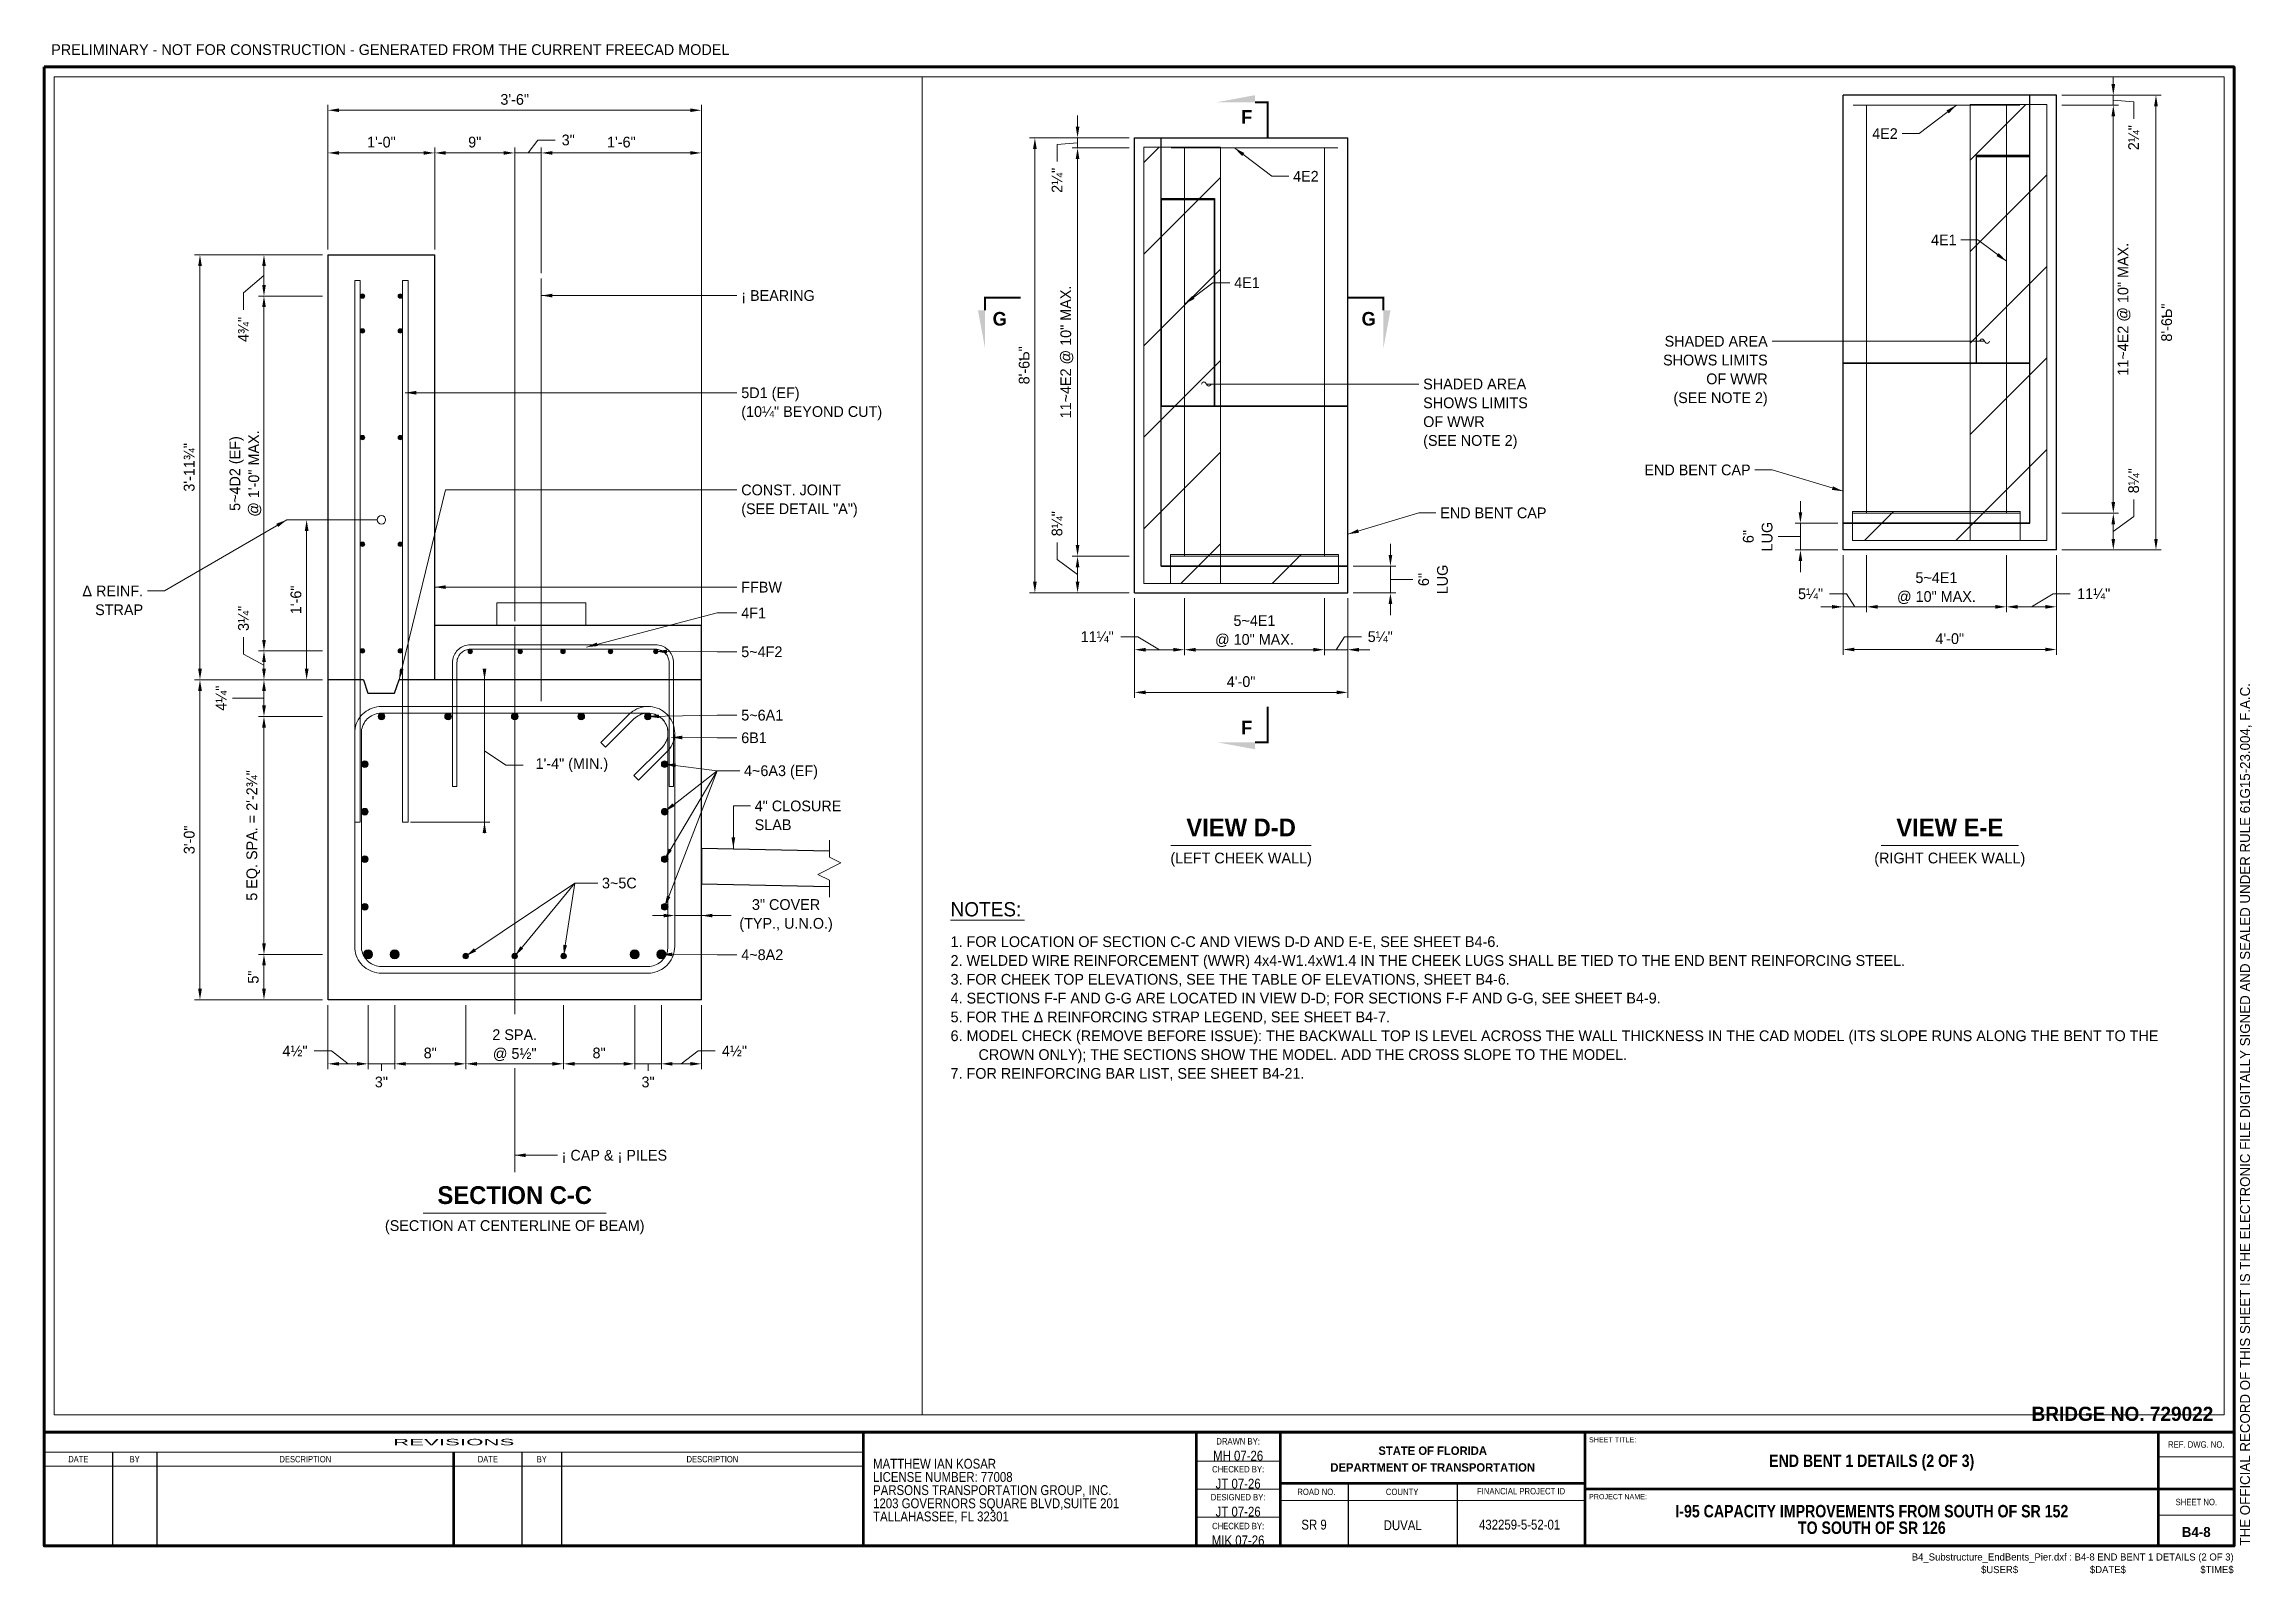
# Paper-space layout 'B4-8 END BENT 1 DETAILS (2 OF 3)' of a CAD drawing. Extents: x 0.07 to 1.36, y 0.01 to 0.9.
# The model-space entities are those that its viewports show. They can reach past a viewport. Long polylines and large blocks are cut down to what shows.
import ezdxf
from ezdxf.enums import TextEntityAlignment as Align

# ---------------------------------------------------------------- set-up
doc = ezdxf.new("R2010")
doc.units = 21
doc.header["$MEASUREMENT"] = 0
for name, pattern in [('DGN2', [0.12, 0.08, -0.04]), ('DGN4', [0.336, 0.2, -0.053, 0.03, -0.053]), ('DGN7', [0.726, 0.59, -0.053, 0.03, -0.053])]:
    doc.linetypes.add(name, pattern=pattern)
doc.layers.add('ActivePts-ConstElements', color=14, linetype='Continuous', lineweight=0, plot=False)
doc.layers.add('ClipBorder_dp', color=2, linetype='DGN2', lineweight=9, plot=False)
for name, color, linetype, lineweight in [('BearingPadMisc', 5, 'Continuous', 15), ('Border', 7, 'Continuous', 15), ('CL_Major', 1, 'DGN7', 9), ('CL_Minor', 7, 'DGN4', 9), ('Dimension', 7, 'Continuous', 9), ('Leader', 7, 'Continuous', 9), ('Patterning', 1, 'Continuous', 15), ('Rebar', 2, 'Continuous', 15), ('Rebar2', 2, 'Continuous', 15), ('SubStrConc', 3, 'Continuous', 30), ('SubStrConc2', 3, 'Continuous', 30), ('SubStrConc2_h', 3, 'DGN2', 30), ('SubStrConc_h', 3, 'DGN2', 30), ('Symbols', 7, 'Continuous', 15), ('TextMisc', 7, 'Continuous', 13), ('TextStructShtNo', 7, 'Continuous', 9), ('TextStructures', 7, 'Continuous', 9), ('TextStructuresLabel', 7, 'Continuous', 0)]:
    doc.layers.add(name, color=color, linetype=linetype, lineweight=lineweight)
doc.styles.add('FDOT (Medium)', font='FDOT.ttf')
doc.styles.add('FDOT (Small)', font='FDOT.ttf')
doc.styles.add('FDOT Bold (Large)', font='FDOTBold.ttf')
doc.styles.add('FDOT Bold (Medium)', font='FDOTBold.ttf')
doc.styles.add('FDOT Structures', font='FDOT.ttf')
doc.styles.add('FDOT Structures Annotation', font='FDOT.ttf')
doc.styles.add('FDOT Structures Views_SectionArrow', font='FDOTBold.ttf')
doc.styles.add('Style-Arial', font='arial.ttf')
doc.styles.add('Style-FDOT Bold', font='FDOTBold.ttf')
doc.styles.add('Style-FDOT Imprint Bold', font='FDOTImprintBold.ttf')
doc.styles.add('Style-FDOT Mono', font='FDOTMono.ttf')
pattern_1 = [(45, (0, 0), (-0.858166, 0.858166), [])]

psp = doc.layouts.new('B4-8 END BENT 1 DETAILS (2 OF 3)')

# ---------------------------------------------------------------- texts
at = {"layer": 'Border', "style": 'FDOT Structures'}
psp.add_text('PRELIMINARY - NOT FOR CONSTRUCTION - GENERATED FROM THE CURRENT FREECAD MODEL', height=0.0063, dxfattribs=at).set_placement((0.0708, 0.8967), align=Align.BOTTOM_LEFT)
at = {"layer": 'TextStructures', "style": 'FDOT (Medium)'}
psp.add_text('NOTES:', height=0.00833, dxfattribs=at).set_placement((0.5978, 0.4022), align=Align.TOP_LEFT)
at = {"layer": 'TextStructures', "insert": (0.5978, 0.3822), "char_height": 0.0063, "width": 0.731381, "attachment_point": 1, "line_spacing_factor": 1.05, "style": 'FDOT Structures'}
psp.add_mtext('\\pxi-2.6,l2.6;1. FOR LOCATION OF SECTION C-C AND VIEWS D-D AND E-E, SEE SHEET B4-6.\\P2. WELDED WIRE REINFORCEMENT (WWR) 4x4-W1.4xW1.4 IN THE CHEEK LUGS SHALL BE TIED TO THE END BENT REINFORCING STEEL.\\P3. FOR CHEEK TOP ELEVATIONS, SEE THE TABLE OF ELEVATIONS, SHEET B4-6.\\P4. SECTIONS F-F AND G-G ARE LOCATED IN VIEW D-D; FOR SECTIONS F-F AND G-G, SEE SHEET B4-9.\\P5. FOR THE Δ REINFORCING STRAP LEGEND, SEE SHEET B4-7.\\P6. MODEL CHECK (REMOVE BEFORE ISSUE): THE BACKWALL TOP IS LEVEL ACROSS THE WALL THICKNESS IN THE CAD MODEL (ITS SLOPE RUNS ALONG THE BENT TO THE CROWN ONLY); THE SECTIONS SHOW THE MODEL. ADD THE CROSS SLOPE TO THE MODEL.\\P7. FOR REINFORCING BAR LIST, SEE SHEET B4-21.', dxfattribs=at)

msp = doc.modelspace()

# ---------------------------------------------------------------- texts
at = {"layer": 'Border', "style": 'FDOT Structures'}
for s, height, p in [('3/4" = 1\'-0"', 0.1008, (120, -12.493)), ('3/8" = 1\'-0"', 0.2016, (130.031, -24.987))]:
    msp.add_text(s, height=height, dxfattribs=at).set_placement(p, align=Align.TOP_LEFT)
at = {"layer": 'Dimension', "attachment_point": 5, "line_spacing_factor": 1.05, "style": 'FDOT Structures Annotation', "bg_fill": 3, "box_fill_scale": 1.1, "bg_fill_color": 0}
for s, insert, char_height in [('3"', (124.714, -0.487), 0.1008), ('4½"', (122.152, -9.027), 0.1008), ('4½"', (126.272, -9.027), 0.1008), ('5~4E1\\P@ 10" MAX.', (149.053, -9.377), 0.2016), ('3"', (122.962, -9.319), 0.1008), ('3"', (125.462, -9.319), 0.1008), ('5¼"', (146.693, -9.485), 0.2016), ('11¼"', (152.002, -9.485), 0.2016), ('5~4E1\\P@ 10" MAX.', (136.265, -10.182), 0.2016), ('11¼"', (133.316, -10.289), 0.2016), ('5¼"', (138.624, -10.289), 0.2016)]:
    msp.add_mtext(s, dxfattribs=dict(at, insert=insert, char_height=char_height))
at = {"layer": 'Dimension', "attachment_point": 5, "rotation": 90, "line_spacing_factor": 1.05, "style": 'FDOT Structures Annotation', "bg_fill": 3, "box_fill_scale": 1.1, "bg_fill_color": 0}
for s, insert, char_height in [('2¼"', (152.753, -0.93), 0.2016), ('2¼"', (132.565, -1.73), 0.2016), ('4¾"', (121.67, -2.263), 0.1008), ('3¼"', (121.67, -4.972), 0.1008), ('4¼"', (121.461, -5.72), 0.1008), ('8¼"', (152.753, -7.363), 0.2016), ('8¼"', (132.565, -8.168), 0.2016), ('6"\\PLUG', (145.703, -8.41), 0.2016), ('6"\\PLUG', (139.615, -9.215), 0.2016)]:
    msp.add_mtext(s, dxfattribs=dict(at, insert=insert, char_height=char_height))
at = {"layer": 'TextStructures', "style": 'FDOT Structures Views_SectionArrow'}
for s, p in [('F', (136.119, -0.541)), ('G', (131.489, -4.326)), ('G', (138.407, -4.326)), ('F', (136.119, -11.991))]:
    msp.add_text(s, height=0.256, dxfattribs=at).set_placement(p, align=Align.MIDDLE_CENTER)
at = {"layer": 'TextStructures', "style": 'FDOT Structures'}
for s, p in [('4E2', (148.328, -0.854)), ('4E1', (149.431, -2.847)), ('END BENT CAP', (145.569, -7.16))]:
    msp.add_text(s, height=0.2016, dxfattribs=at).set_placement(p, align=Align.MIDDLE_RIGHT)
for s, height, p in [('4E2', 0.2016, (136.99, -1.654)), ('¡ BEARING', 0.1008, (126.336, -1.945)), ('4E1', 0.2016, (135.886, -3.649)), ('FFBW', 0.1008, (126.336, -4.679)), ('4F1', 0.1008, (126.336, -4.921)), ('5~4F2', 0.1008, (126.336, -5.285)), ('5~6A1', 0.1008, (126.336, -5.879)), ('6B1', 0.1008, (126.336, -6.091)), ('4~6A3 (EF)', 0.1008, (126.362, -6.4)), ('3~5C', 0.1008, (125.03, -7.453)), ('END BENT CAP', 0.2016, (139.749, -7.965)), ('4~8A2', 0.1008, (126.336, -8.125)), ('¡ CAP & ¡ PILES', 0.1008, (124.652, -10.005))]:
    msp.add_text(s, height=height, dxfattribs=at).set_placement(p, align=Align.MIDDLE_LEFT)
at = {"layer": 'TextStructures'}
for s, height, style, p in [('SECTION C-C', 0.16667, 'FDOT Bold (Large)', (124.212, -10.512)), ('(SECTION AT CENTERLINE OF BEAM)', 0.1008, 'FDOT Structures', (124.212, -10.745)), ('VIEW D-D', 0.3333, 'FDOT Bold (Large)', (136.015, -14.131)), ('VIEW E-E', 0.3333, 'FDOT Bold (Large)', (149.303, -14.131)), ('(LEFT CHEEK WALL)', 0.2016, 'FDOT Structures', (136.015, -14.598)), ('(RIGHT CHEEK WALL)', 0.2016, 'FDOT Structures', (149.303, -14.598))]:
    msp.add_text(s, height=height, dxfattribs=dict(at, style=style)).set_placement(p, align=Align.BOTTOM_CENTER)
at = {"layer": 'TextStructures', "line_spacing_factor": 1.05, "style": 'FDOT Structures'}
for s, insert, char_height, attachment_point in [('5D1 (EF)\\P(10¼" BEYOND CUT)', (126.336, -2.806), 0.1008, 1), ('CONST. JOINT\\P(SEE DETAIL "A")', (126.336, -3.717), 0.1008, 1), ('Δ REINF.\\PSTRAP', (120.728, -4.664), 0.1008, 3), ('SHADED AREA\\PSHOWS LIMITS\\POF WWR\\P(SEE NOTE 2)', (145.889, -4.646), 0.2016, 3), ('SHADED AREA\\PSHOWS LIMITS\\POF WWR\\P(SEE NOTE 2)', (139.429, -5.448), 0.2016, 1), ('4" CLOSURE\\PSLAB', (126.462, -6.68), 0.1008, 1)]:
    msp.add_mtext(s, dxfattribs=dict(at, insert=insert, char_height=char_height, attachment_point=attachment_point))

# ---------------------------------------------------------------- blocks, each defined once
blk = doc.blocks.new('11x17 Structures Sheet Border')
at = {"layer": 'Border', "lineweight": 80}
blk.add_line((1.329161, 0.070862), (0.045879, 0.070862), dxfattribs=at)
at = {"layer": 'Border', "linetype": 'Continuous', "lineweight": 53}
for p, q in [((0.52586, 0.070862), (0.52586, 0.004198)), ((0.720852, 0.070862), (0.720852, 0.004198)), ((0.770195, 0.070862), (0.770195, 0.004198)), ((0.948855, 0.004198), (0.948855, 0.070862)), ((1.284845, 0.004198), (1.284845, 0.070862)), ((0.28587, 0.0043), (0.28587, 0.059196)), ((0.770195, 0.040863), (0.948855, 0.040863)), ((1.329161, 0.03753), (0.948855, 0.03753))]:
    blk.add_line(p, q, dxfattribs=at)
at = {"layer": 'Border', "linetype": 'Continuous', "lineweight": 13}
for p, q in [((0.52586, 0.059196), (0.045879, 0.059196)), ((0.720852, 0.053848), (0.770195, 0.053848)), ((1.329161, 0.056343), (1.284845, 0.056343)), ((0.52586, 0.050863), (0.045879, 0.050863)), ((0.720852, 0.037466), (0.770195, 0.037466)), ((0.770195, 0.030863), (0.948855, 0.030863)), ((0.720852, 0.021083), (0.770195, 0.021083)), ((1.329161, 0.022295), (1.284845, 0.022295))]:
    blk.add_line(p, q, dxfattribs=at)
at = {"layer": 'Border', "linetype": 'Continuous', "lineweight": 30}
for p, q in [((0.085878, 0.059196), (0.085878, 0.0043)), ((0.111928, 0.059196), (0.111928, 0.003858)), ((0.325868, 0.059196), (0.325868, 0.0043)), ((0.349011, 0.059196), (0.349011, 0.003858)), ((0.810066, 0.040863), (0.810066, 0.004198)), ((0.873836, 0.040863), (0.873836, 0.004198))]:
    blk.add_line(p, q, dxfattribs=at)
at = {"layer": 'Border', "lineweight": 80, "flags": 128}
blk.add_lwpolyline([(0.045879, 0.87083), (1.329161, 0.87083), (1.329161, 0.004198), (0.045879, 0.004198)], close=True, dxfattribs=at)
at = {"layer": 'ActivePts-ConstElements', "linetype": 'Continuous', "lineweight": 0, "flags": 1}
for tag in ['SheetTitle_Top', 'SheetTitle_Bottom', 'Company_City', 'Company_Zip', 'Company_Phone', 'County_Middle', 'Company_Name', 'Company_Street', 'Company_State', 'Company_Fax', 'County_Top', 'County_Bottom', 'License_Number', 'Professional_Name', 'Professional_Type', 'Financial_Project_Id', 'Road_Number', 'RoadwayID', 'Bridge_Number', 'Designed_By', 'Designed_By_Date', 'Drawing_Checked_By', 'Drawing_Checked_By_Date', 'Design_Checked_By', 'Design_Checked_By_Date', 'Bridge_Project_Description', 'Bridge_Project_Description_Top', 'Bridge_Project_Description_Bottom', 'FAC_Note', 'Drawn_By', 'Drawn_By_Date']:
    blk.add_attdef(tag, (0, 0), '', height=0.007292, dxfattribs=at)
at = {"layer": 'TextMisc', "linetype": 'Continuous', "insert": (1.332633, 0.004388), "char_height": 0.005833, "attachment_point": 1, "rotation": 90, "line_spacing_factor": 0.9, "style": 'FDOT (Small)'}
blk.add_mtext('THE OFFICIAL RECORD OF THIS SHEET IS THE ELECTRONIC FILE DIGITALLY SIGNED AND SEALED UNDER RULE 61G15-23.004, F.A.C.', dxfattribs=at)
at = {"layer": 'TextStructures', "lineweight": 13, "style": 'Style-Arial'}
for s, height, width, p in [('REVISIONS', 0.003753, 2.491007, (0.28587, 0.065029)), ('REF. DWG. NO.', 0.00375, 0.861083, (1.307003, 0.063602)), ('SHEET NO.', 0.00375, 0.861083, (1.307003, 0.029912))]:
    blk.add_text(s, height=height, dxfattribs=dict(at, width=width)).set_placement(p, align=Align.MIDDLE_CENTER)
at = {"layer": 'TextStructures', "lineweight": 0, "style": 'Style-Arial'}
for s, height, rotation, width, p in [('DATE', 0.003736, 359.869253, 0.849615, (0.065879, 0.055029)), ('DESCRIPTION', 0.003752, 360, 0.845673, (0.198899, 0.055029)), ('DATE', 0.003736, 360, 0.849615, (0.305869, 0.055029)), ('DESCRIPTION', 0.003752, 360, 0.845673, (0.437436, 0.055029))]:
    blk.add_text(s, height=height, rotation=rotation, dxfattribs=dict(at, width=width)).set_placement(p, align=Align.MIDDLE_CENTER)
for s, height, width, p in [('BY', 0.003753, 0.846461, (0.098903, 0.055029)), ('BY', 0.003753, 0.846461, (0.33744, 0.055029)), ('ROAD NO.', 0.003736, 0.862747, (0.791352, 0.035863)), ('COUNTY', 0.003753, 0.860866, (0.841616, 0.035863)), ('FINANCIAL PROJECT ID', 0.003753, 0.8602, (0.91132, 0.036273))]:
    blk.add_text(s, height=height, dxfattribs=dict(at, width=width)).set_placement(p, align=Align.MIDDLE_CENTER)
at = {"layer": 'TextStructures', "lineweight": 13}
for s, insert, char_height, attachment_point, line_spacing_factor, style in [(' BRIDGE NO. 729022', (1.316956, 0.081523), 0.008333, 6, 0.6, 'FDOT Bold (Medium)'), ('\\H1x;\\W0.864865;MH 07-26', (0.745524, 0.05702), 0.005781, 5, 0.6, 'Style-FDOT Mono'), ('STATE OF FLORIDA\\PDEPARTMENT OF TRANSPORTATION\\P', (0.859525, 0.055042), 0.004921, 5, 1.197447, 'Style-FDOT Imprint Bold'), ('\\H1x;\\W0.864865;JT 07-26', (0.745524, 0.040638), 0.005781, 5, 0.6, 'Style-FDOT Mono'), ('\\H1x;\\W0.864865;JT 07-26', (0.745524, 0.024256), 0.005781, 5, 0.6, 'Style-FDOT Mono'), ('\\H1x;\\W0.864865; \\PDUVAL\\P ', (0.841951, 0.016296), 0.005781, 5, 0.801269, 'Style-FDOT Mono'), ('\\H1x;\\W0.864865;432259-5-52-01', (0.910454, 0.016618), 0.005781, 5, 0.6, 'Style-FDOT Mono'), ('\\H1x;\\W0.864865;MIK 07-26', (0.745524, 0.007371), 0.005781, 5, 0.6, 'Style-FDOT Mono')]:
    blk.add_mtext(s, dxfattribs=dict(at, insert=insert, char_height=char_height, attachment_point=attachment_point, line_spacing_factor=line_spacing_factor, style=style))
at = {"layer": 'TextStructures', "lineweight": 0, "style": 'Style-Arial'}
for s, insert, char_height, attachment_point, line_spacing_factor in [('\\H1x;\\W0.863416;DRAWN BY:', (0.745524, 0.065471), 0.003736, 5, 1.302295), ('SHEET TITLE:', (0.951124, 0.066366), 0.002998, 4, 1.475197), ('\\H1x;\\W0.863416;CHECKED BY:', (0.745524, 0.049089), 0.003736, 5, 1.302295), ('\\H1x;\\W0.863416;DESIGNED BY:', (0.745524, 0.032707), 0.003736, 5, 1.302295), ('PROJECT NAME:\\P', (0.951124, 0.033034), 0.002998, 4, 1.475197), ('\\H1x;\\W0.863416;CHECKED BY:', (0.745524, 0.015821), 0.003736, 5, 1.302295)]:
    blk.add_mtext(s, dxfattribs=dict(at, insert=insert, char_height=char_height, attachment_point=attachment_point, line_spacing_factor=line_spacing_factor))
at = {"layer": 'TextStructures', "lineweight": 13, "char_height": 0.005781, "style": 'Style-FDOT Mono'}
for s, insert, width, attachment_point, line_spacing_factor in [('\\H1x;\\W0.864865;MATTHEW IAN KOSAR\\PLICENSE NUMBER: 77008\\PPARSONS TRANSPORTATION GROUP, INC.\\P1203 GOVERNORS SQUARE BLVD,SUITE 201\\PTALLAHASSEE, FL 32301', (0.531613, 0.036341), 0.185826, 4, 0.801269), ('\\H1x;\\W0.864865;SR 9', (0.789996, 0.016618), 0.0574, 5, 0.6)]:
    blk.add_mtext(s, dxfattribs=dict(at, insert=insert, width=width, attachment_point=attachment_point, line_spacing_factor=line_spacing_factor))
at = {"layer": 'TextStructuresLabel', "lineweight": 30, "char_height": 0.007292, "attachment_point": 5, "style": 'Style-FDOT Bold'}
for s, insert, width, line_spacing_factor in [('\\fFDOT Bold|b1|i0|c00|p7;\\H1x;\\W0.849998; ', (1.11685, 0.061314), 0.278381, 0.6), ('\\fFDOT Bold|b1|i0|c00|p7;\\H1x;\\W0.849998; ', (1.11685, 0.044648), 0.278381, 0.6), ('\\fFDOT Bold|b1|i0|c00|p7;\\H1x;\\W0.849998;I-95 CAPACITY IMPROVEMENTS FROM SOUTH OF SR 152 TO SOUTH OF SR 126', (1.11685, 0.019649), 0.23333, 0.798592), ('\\fFDOT Bold|b1|i0|c00|p7;\\H1x;\\W0.849998; ', (1.11685, 0.027982), 0.278381, 0.6), ('\\fFDOT Bold|b1|i0|c00|p7;\\H1x;\\W0.849998; ', (1.11685, 0.011316), 0.278381, 0.6)]:
    blk.add_mtext(s, dxfattribs=dict(at, insert=insert, width=width, line_spacing_factor=line_spacing_factor))
blk = doc.blocks.new('Structures Sheet Number-Title B4-8')
at = {"layer": 'TextMisc', "char_height": 0.004167, "attachment_point": 3, "line_spacing_factor": 1.019993, "style": 'FDOT (Small)'}
for s, insert in [('B4_Substructure_EndBents_Pier.dxf : B4-8 END BENT 1 DETAILS (2 OF 3)', (-0.000217, -0.004396)), ('$USER$', (-0.126551, -0.011792)), ('$DATE$', (-0.063384, -0.011792)), ('$TIME$', (-0.000217, -0.011792))]:
    blk.add_mtext(s, dxfattribs=dict(at, insert=insert))
at = {"layer": 'TextStructShtNo', "lineweight": 30, "insert": (-0.022158, 0.008076), "char_height": 0.005833, "attachment_point": 5, "line_spacing_factor": 0.6, "style": 'Style-FDOT Bold'}
blk.add_mtext('B4-8', dxfattribs=at)
at = {"layer": 'TextStructures', "lineweight": 30, "insert": (-0.212311, 0.048783), "char_height": 0.007292, "width": 0.2776, "attachment_point": 5, "line_spacing_factor": 0.6, "style": 'Style-FDOT Bold'}
blk.add_mtext('\\H1x;\\W0.849998;END BENT 1 DETAILS (2 OF 3)', dxfattribs=at)

# ---------------------------------------------------------------- hatches: boundary and pattern name
at = {"layer": 'Patterning'}
h = msp.add_hatch(dxfattribs=at)
h.set_pattern_fill('ANSI31', color=256, scale=2.133333)
h.set_pattern_definition(pattern_1)
h.paths.add_polyline_path([(149.688, -8.483), (151.126, -8.483), (151.126, -0.31), (149.688, -0.31)])
h = msp.add_hatch(dxfattribs=at)
h.set_pattern_fill('ANSI31', color=256, scale=2.133333)
h.set_pattern_definition(pattern_1)
h.paths.add_polyline_path([(134.192, -9.288), (135.629, -9.288), (135.629, -1.11), (134.192, -1.11)])
h = msp.add_hatch(dxfattribs=at)
h.set_pattern_fill('ANSI31', color=256, scale=2.133333)
h.set_pattern_definition(pattern_1)
h.paths.add_polyline_path([(147.48, -8.483), (150.626, -8.483), (150.626, -7.941), (147.48, -7.941)])
h = msp.add_hatch(dxfattribs=at)
h.set_pattern_fill('ANSI31', color=256, scale=2.133333)
h.set_pattern_definition(pattern_1)
h.paths.add_polyline_path([(134.692, -9.288), (137.838, -9.288), (137.838, -8.746), (134.692, -8.746)])
at = {"layer": 'Rebar'}
h = msp.add_hatch(color=256, dxfattribs=at)
h.dxf.hatch_style = 1
edge = h.paths.add_edge_path()
edge.add_arc((122.785, -1.95), 0.0208, 0, 360)
h = msp.add_hatch(color=256, dxfattribs=at)
h.dxf.hatch_style = 1
edge = h.paths.add_edge_path()
edge.add_arc((123.139, -1.95), 0.0208, 0, 360)
h = msp.add_hatch(color=256, dxfattribs=at)
h.dxf.hatch_style = 1
edge = h.paths.add_edge_path()
edge.add_arc((122.785, -2.277), 0.0208, 0, 360)
h = msp.add_hatch(color=256, dxfattribs=at)
h.dxf.hatch_style = 1
edge = h.paths.add_edge_path()
edge.add_arc((123.139, -2.277), 0.0208, 0, 360)
h = msp.add_hatch(color=256, dxfattribs=at)
h.dxf.hatch_style = 1
edge = h.paths.add_edge_path()
edge.add_arc((122.785, -3.277), 0.0208, 0, 360)
h = msp.add_hatch(color=256, dxfattribs=at)
h.dxf.hatch_style = 1
edge = h.paths.add_edge_path()
edge.add_arc((123.139, -3.277), 0.0208, 0, 360)
h = msp.add_hatch(color=256, dxfattribs=at)
h.dxf.hatch_style = 1
edge = h.paths.add_edge_path()
edge.add_arc((122.785, -4.277), 0.0208, 0, 360)
h = msp.add_hatch(color=256, dxfattribs=at)
h.dxf.hatch_style = 1
edge = h.paths.add_edge_path()
edge.add_arc((123.139, -4.277), 0.0208, 0, 360)
h = msp.add_hatch(color=256, dxfattribs=at)
h.dxf.hatch_style = 1
edge = h.paths.add_edge_path()
edge.add_arc((122.785, -5.277), 0.0208, 0, 360)
h = msp.add_hatch(color=256, dxfattribs=at)
h.dxf.hatch_style = 1
edge = h.paths.add_edge_path()
edge.add_arc((123.139, -5.277), 0.0208, 0, 360)
h = msp.add_hatch(color=256, dxfattribs=at)
h.dxf.hatch_style = 1
edge = h.paths.add_edge_path()
edge.add_arc((123.795, -5.282), 0.0208, 0, 360)
h = msp.add_hatch(color=256, dxfattribs=at)
h.dxf.hatch_style = 1
edge = h.paths.add_edge_path()
edge.add_arc((124.264, -5.282), 0.0208, 0, 360)
h = msp.add_hatch(color=256, dxfattribs=at)
h.dxf.hatch_style = 1
edge = h.paths.add_edge_path()
edge.add_arc((124.665, -5.282), 0.0208, 0, 360)
h = msp.add_hatch(color=256, dxfattribs=at)
h.dxf.hatch_style = 1
edge = h.paths.add_edge_path()
edge.add_arc((125.11, -5.282), 0.0208, 0, 360)
h = msp.add_hatch(color=256, dxfattribs=at)
h.dxf.hatch_style = 1
edge = h.paths.add_edge_path()
edge.add_arc((125.535, -5.282), 0.0208, 0, 360)
h = msp.add_hatch(color=256, dxfattribs=at)
h.dxf.hatch_style = 1
edge = h.paths.add_edge_path()
edge.add_arc((122.963, -5.892), 0.0312, 0, 360)
h = msp.add_hatch(color=256, dxfattribs=at)
h.dxf.hatch_style = 1
edge = h.paths.add_edge_path()
edge.add_arc((123.587, -5.892), 0.0312, 0, 360)
h = msp.add_hatch(color=256, dxfattribs=at)
h.dxf.hatch_style = 1
edge = h.paths.add_edge_path()
edge.add_arc((124.212, -5.892), 0.0312, 0, 360)
h = msp.add_hatch(color=256, dxfattribs=at)
h.dxf.hatch_style = 1
edge = h.paths.add_edge_path()
edge.add_arc((124.836, -5.892), 0.0312, 0, 360)
h = msp.add_hatch(color=256, dxfattribs=at)
h.dxf.hatch_style = 1
edge = h.paths.add_edge_path()
edge.add_arc((125.461, -5.892), 0.0312, 0, 360)
h = msp.add_hatch(color=256, dxfattribs=at)
h.dxf.hatch_style = 1
edge = h.paths.add_edge_path()
edge.add_arc((122.806, -6.338), 0.0312, 0, 360)
h = msp.add_hatch(color=256, dxfattribs=at)
h.dxf.hatch_style = 1
edge = h.paths.add_edge_path()
edge.add_arc((125.618, -6.338), 0.0312, 0, 360)
h = msp.add_hatch(color=256, dxfattribs=at)
h.dxf.hatch_style = 1
edge = h.paths.add_edge_path()
edge.add_arc((122.806, -6.784), 0.0312, 0, 360)
h = msp.add_hatch(color=256, dxfattribs=at)
h.dxf.hatch_style = 1
edge = h.paths.add_edge_path()
edge.add_arc((125.618, -6.784), 0.0312, 0, 360)
h = msp.add_hatch(color=256, dxfattribs=at)
h.dxf.hatch_style = 1
edge = h.paths.add_edge_path()
edge.add_arc((122.806, -7.23), 0.0312, 0, 360)
h = msp.add_hatch(color=256, dxfattribs=at)
h.dxf.hatch_style = 1
edge = h.paths.add_edge_path()
edge.add_arc((125.618, -7.23), 0.0312, 0, 360)
h = msp.add_hatch(color=256, dxfattribs=at)
h.dxf.hatch_style = 1
edge = h.paths.add_edge_path()
edge.add_arc((122.806, -7.676), 0.0312, 0, 360)
h = msp.add_hatch(color=256, dxfattribs=at)
h.dxf.hatch_style = 1
edge = h.paths.add_edge_path()
edge.add_arc((125.618, -7.676), 0.0312, 0, 360)
h = msp.add_hatch(color=256, dxfattribs=at)
h.dxf.hatch_style = 1
edge = h.paths.add_edge_path()
edge.add_arc((122.837, -8.122), 0.0417, 0, 360)
h = msp.add_hatch(color=256, dxfattribs=at)
h.dxf.hatch_style = 1
edge = h.paths.add_edge_path()
edge.add_arc((123.087, -8.122), 0.0417, 0, 360)
h = msp.add_hatch(color=256, dxfattribs=at)
h.dxf.hatch_style = 1
edge = h.paths.add_edge_path()
edge.add_arc((123.753, -8.138), 0.026, 0, 360)
h = msp.add_hatch(color=256, dxfattribs=at)
h.dxf.hatch_style = 1
edge = h.paths.add_edge_path()
edge.add_arc((124.212, -8.138), 0.026, 0, 360)
h = msp.add_hatch(color=256, dxfattribs=at)
h.dxf.hatch_style = 1
edge = h.paths.add_edge_path()
edge.add_arc((124.67, -8.138), 0.026, 0, 360)
h = msp.add_hatch(color=256, dxfattribs=at)
h.dxf.hatch_style = 1
edge = h.paths.add_edge_path()
edge.add_arc((125.337, -8.122), 0.0417, 0, 360)
h = msp.add_hatch(color=256, dxfattribs=at)
h.dxf.hatch_style = 1
edge = h.paths.add_edge_path()
edge.add_arc((125.587, -8.122), 0.0417, 0, 360)

# ---------------------------------------------------------------- linework, layer by layer
at = {"layer": 'BearingPadMisc'}
for points in [[(124.045, -4.826), (124.045, -4.826)], [(124.045, -5.04), (124.045, -4.826)], [(124.045, -5.04), (124.045, -4.826)], [(124.045, -4.826), (124.045, -4.826)], [(124.878, -4.826), (124.045, -4.826)], [(124.878, -5.04), (124.878, -4.826)], [(124.878, -5.04), (124.045, -5.04)]]:
    msp.add_lwpolyline(points, dxfattribs=at)
at = {"layer": 'CL_Major', "ltscale": 1.333333}
for p, q in [((124.212, -8.681), (124.212, -5.048)), ((124.212, -10.165), (124.212, -9.188))]:
    msp.add_line(p, q, dxfattribs=at)
at = {"layer": 'CL_Minor', "ltscale": 1.333333}
msp.add_line((124.461, -5.748), (124.461, -1.785), dxfattribs=at)
at = {"layer": 'Dimension'}
for p, q in [((152.37, 0.075), (152.37, 0.283)), ((122.461, -1.514), (122.461, -0.157)), ((125.962, -5.497), (125.962, -0.157)), ((151.404, -0.133), (152.47, -0.133)), ((151.404, -0.133), (153.27, -0.133)), ((152.37, -0.321), (152.37, -0.133)), ((122.566, -0.208), (125.858, -0.208)), ((151.404, -0.321), (152.47, -0.321)), ((151.404, -0.321), (152.47, -0.321)), ((153.17, -8.452), (153.17, -0.342)), ((122.461, -1.514), (122.461, -0.557)), ((122.566, -0.608), (123.358, -0.608)), ((123.462, -1.514), (123.462, -0.557)), ((123.462, -1.514), (123.462, -0.557)), ((123.566, -0.608), (124.108, -0.608)), ((124.212, -4.997), (124.212, -0.557)), ((124.212, -4.997), (124.212, -0.557)), ((124.212, -0.608), (124.461, -0.608)), ((124.461, -1.735), (124.461, -0.557)), ((124.461, -1.735), (124.461, -0.557)), ((125.962, -5.497), (125.962, -0.557)), ((132.948, -0.725), (132.948, -0.517)), ((152.37, -7.764), (152.37, -0.529)), ((152.37, -0.529), (152.37, -0.737)), ((133.914, -0.933), (132.047, -0.933)), ((133.914, -0.933), (132.847, -0.933)), ((132.948, -1.121), (132.948, -0.933)), ((132.148, -9.256), (132.148, -1.142)), ((133.914, -1.121), (132.847, -1.121)), ((133.914, -1.121), (132.847, -1.121)), ((132.948, -8.569), (132.948, -1.329)), ((132.948, -1.329), (132.948, -1.537)), ((122.411, -1.564), (121.211, -1.564)), ((122.411, -1.564), (121.811, -1.564)), ((121.261, -5.444), (121.261, -1.669)), ((121.861, -1.846), (121.861, -1.669)), ((122.411, -1.95), (121.811, -1.95)), ((122.411, -1.95), (121.811, -1.95)), ((122.261, -5.444), (122.261, -4.152)), ((122.411, -5.277), (121.811, -5.277)), ((122.411, -5.277), (121.811, -5.277)), ((121.861, -5.444), (121.861, -5.381)), ((122.411, -5.548), (121.811, -5.548)), ((122.411, -5.548), (121.811, -5.548)), ((122.411, -5.548), (122.211, -5.548)), ((123.929, -5.444), (123.929, -6.985)), ((121.261, -8.444), (121.261, -5.652)), ((121.861, -5.788), (121.861, -5.652)), ((122.411, -5.892), (121.811, -5.892)), ((122.411, -5.892), (121.811, -5.892)), ((121.861, -8.018), (121.861, -5.996)), ((123.236, -6.881), (123.979, -6.881)), ((125.608, -7.758), (125.504, -7.758)), ((125.712, -7.758), (125.962, -7.758)), ((126.066, -7.758), (126.17, -7.758)), ((146.503, -7.952), (146.503, -7.744)), ((151.404, -7.973), (152.47, -7.973)), ((151.404, -7.973), (152.47, -7.973)), ((122.411, -8.122), (121.811, -8.122)), ((122.411, -8.122), (121.811, -8.122)), ((121.861, -8.444), (121.861, -8.226)), ((147.202, -8.16), (146.402, -8.16)), ((146.503, -8.66), (146.503, -8.16)), ((152.37, -8.452), (152.37, -8.181)), ((122.411, -8.548), (121.211, -8.548)), ((122.411, -8.548), (121.811, -8.548)), ((122.461, -8.598), (122.461, -9.198)), ((123.753, -8.598), (123.753, -9.198)), ((123.753, -8.598), (123.753, -9.198)), ((124.67, -8.598), (124.67, -9.198)), ((124.67, -8.598), (124.67, -9.198)), ((125.962, -8.598), (125.962, -9.198)), ((138.815, -8.756), (138.815, -8.548)), ((147.202, -8.66), (146.402, -8.66)), ((151.404, -8.66), (152.47, -8.66)), ((151.404, -8.66), (153.27, -8.66)), ((133.914, -8.777), (132.847, -8.777)), ((133.914, -8.777), (132.847, -8.777)), ((146.503, -8.868), (146.503, -9.077)), ((147.303, -8.761), (147.303, -9.828)), ((147.303, -8.761), (147.303, -10.628)), ((147.74, -8.761), (147.74, -9.828)), ((147.74, -8.761), (147.74, -9.828)), ((150.365, -8.761), (150.365, -9.828)), ((150.365, -8.761), (150.365, -9.828)), ((151.303, -8.761), (151.303, -9.828)), ((151.303, -8.761), (151.303, -10.628)), ((132.948, -9.256), (132.948, -8.985)), ((138.116, -8.965), (138.916, -8.965)), ((138.815, -9.465), (138.815, -8.965)), ((122.566, -9.148), (122.733, -9.148)), ((122.733, -9.148), (122.629, -9.148)), ((122.837, -9.148), (123.087, -9.148)), ((123.191, -9.148), (123.295, -9.148)), ((123.191, -9.148), (123.649, -9.148)), ((124.774, -9.148), (125.233, -9.148)), ((125.337, -9.148), (125.587, -9.148)), ((125.691, -9.148), (125.795, -9.148)), ((125.691, -9.148), (125.858, -9.148)), ((133.914, -9.465), (132.047, -9.465)), ((133.914, -9.465), (132.847, -9.465)), ((138.116, -9.465), (138.916, -9.465)), ((134.015, -9.565), (134.015, -10.632)), ((134.015, -9.565), (134.015, -11.432)), ((134.952, -9.565), (134.952, -10.632)), ((134.952, -9.565), (134.952, -10.632)), ((137.577, -9.565), (137.577, -10.632)), ((137.577, -9.565), (137.577, -10.632)), ((138.015, -9.565), (138.015, -10.632)), ((138.015, -9.565), (138.015, -11.432)), ((138.815, -9.673), (138.815, -9.881)), ((147.095, -9.727), (146.886, -9.727)), ((147.303, -9.727), (147.74, -9.727)), ((147.949, -9.727), (148.157, -9.727)), ((150.574, -9.727), (151.095, -9.727)), ((134.223, -10.531), (134.744, -10.531)), ((137.369, -10.531), (137.161, -10.531)), ((137.577, -10.531), (138.015, -10.531)), ((138.223, -10.531), (138.431, -10.531)), ((147.511, -10.527), (151.095, -10.527)), ((134.223, -11.331), (137.807, -11.331))]:
    msp.add_line(p, q, dxfattribs=at)
for points in [[(124.29, -6.348), (124.13, -6.348), (123.929, -6.214)], [(151.56, -9.485), (151.24, -9.485), (150.834, -9.727)], [(133.757, -10.289), (134.077, -10.289), (134.484, -10.531)]]:
    msp.add_lwpolyline(points, dxfattribs=at)
for points in [[(152.404, 0.075), (152.37, -0.133), (152.335, 0.075)], [(122.566, -0.225), (122.461, -0.208), (122.566, -0.191)], [(125.858, -0.191), (125.962, -0.208), (125.858, -0.225)], [(153.135, -0.342), (153.17, -0.133), (153.204, -0.342)], [(152.335, -0.529), (152.37, -0.321), (152.404, -0.529)], [(152.335, -0.529), (152.37, -0.321), (152.404, -0.529)], [(122.566, -0.625), (122.461, -0.608), (122.566, -0.591)], [(123.358, -0.591), (123.462, -0.608), (123.358, -0.625)], [(123.566, -0.625), (123.462, -0.608), (123.566, -0.591)], [(124.108, -0.591), (124.212, -0.608), (124.108, -0.625)], [(124.108, -0.591), (124.212, -0.608), (124.108, -0.625)], [(125.858, -0.591), (125.962, -0.608), (125.858, -0.625)], [(132.982, -0.725), (132.948, -0.933), (132.914, -0.725)], [(132.114, -1.142), (132.148, -0.933), (132.182, -1.142)], [(132.914, -1.329), (132.948, -1.121), (132.982, -1.329)], [(132.914, -1.329), (132.948, -1.121), (132.982, -1.329)], [(121.244, -1.669), (121.261, -1.564), (121.279, -1.669)], [(121.844, -1.669), (121.861, -1.564), (121.879, -1.669)], [(121.879, -1.846), (121.861, -1.95), (121.844, -1.846)], [(121.844, -2.054), (121.861, -1.95), (121.879, -2.054)], [(122.244, -4.152), (122.261, -4.048), (122.279, -4.152)], [(121.879, -5.173), (121.861, -5.277), (121.844, -5.173)], [(121.844, -5.381), (121.861, -5.277), (121.879, -5.381)], [(121.279, -5.444), (121.261, -5.548), (121.244, -5.444)], [(121.244, -5.652), (121.261, -5.548), (121.279, -5.652)], [(121.879, -5.444), (121.861, -5.548), (121.844, -5.444)], [(121.844, -5.652), (121.861, -5.548), (121.879, -5.652)], [(122.279, -5.444), (122.261, -5.548), (122.244, -5.444)], [(123.946, -5.444), (123.929, -5.548), (123.911, -5.444)], [(121.879, -5.788), (121.861, -5.892), (121.844, -5.788)], [(121.844, -5.996), (121.861, -5.892), (121.879, -5.996)], [(123.911, -6.985), (123.929, -6.881), (123.946, -6.985)], [(125.608, -7.741), (125.712, -7.758), (125.608, -7.775)], [(126.066, -7.775), (125.962, -7.758), (126.066, -7.741)], [(152.404, -7.764), (152.37, -7.973), (152.335, -7.764)], [(121.879, -8.018), (121.861, -8.122), (121.844, -8.018)], [(146.537, -7.952), (146.503, -8.16), (146.469, -7.952)], [(152.335, -8.181), (152.37, -7.973), (152.404, -8.181)], [(121.279, -8.444), (121.261, -8.548), (121.244, -8.444)], [(152.404, -8.452), (152.37, -8.66), (152.335, -8.452)], [(153.204, -8.452), (153.17, -8.66), (153.135, -8.452)], [(132.982, -8.569), (132.948, -8.777), (132.914, -8.569)], [(146.469, -8.868), (146.503, -8.66), (146.537, -8.868)], [(132.914, -8.985), (132.948, -8.777), (132.982, -8.985)], [(138.849, -8.756), (138.815, -8.965), (138.781, -8.756)], [(122.566, -9.165), (122.461, -9.148), (122.566, -9.131)], [(123.649, -9.131), (123.753, -9.148), (123.649, -9.165)], [(123.858, -9.165), (123.753, -9.148), (123.858, -9.131)], [(124.566, -9.131), (124.67, -9.148), (124.566, -9.165)], [(124.774, -9.165), (124.67, -9.148), (124.774, -9.131)], [(125.858, -9.131), (125.962, -9.148), (125.858, -9.165)], [(132.182, -9.256), (132.148, -9.465), (132.114, -9.256)], [(132.982, -9.256), (132.948, -9.465), (132.914, -9.256)], [(138.781, -9.673), (138.815, -9.465), (138.849, -9.673)], [(147.095, -9.693), (147.303, -9.727), (147.095, -9.761)], [(147.949, -9.761), (147.74, -9.727), (147.949, -9.693)], [(147.949, -9.761), (147.74, -9.727), (147.949, -9.693)], [(150.157, -9.693), (150.365, -9.727), (150.157, -9.761)], [(150.574, -9.761), (150.365, -9.727), (150.574, -9.693)], [(151.095, -9.693), (151.303, -9.727), (151.095, -9.761)], [(134.223, -10.566), (134.015, -10.531), (134.223, -10.497)], [(134.744, -10.497), (134.952, -10.531), (134.744, -10.566)], [(135.161, -10.566), (134.952, -10.531), (135.161, -10.497)], [(137.369, -10.497), (137.577, -10.531), (137.369, -10.566)], [(137.369, -10.497), (137.577, -10.531), (137.369, -10.566)], [(138.223, -10.566), (138.015, -10.531), (138.223, -10.497)], [(147.511, -10.561), (147.303, -10.527), (147.511, -10.493)], [(151.095, -10.493), (151.303, -10.527), (151.095, -10.561)], [(134.223, -11.366), (134.015, -11.331), (134.223, -11.297)], [(137.807, -11.297), (138.015, -11.331), (137.807, -11.366)]]:
    msp.add_solid(points, dxfattribs=at)
at = {"layer": 'Leader'}
for p, q in [((125.618, -6.338), (126.109, -6.4)), ((125.618, -7.676), (126.109, -6.4)), ((125.618, -7.23), (126.109, -6.4)), ((125.618, -6.784), (126.109, -6.4)), ((126.109, -6.4), (126.322, -6.4)), ((123.753, -8.138), (124.777, -7.453)), ((124.212, -8.138), (124.777, -7.453)), ((124.67, -8.138), (124.777, -7.453)), ((124.777, -7.453), (124.99, -7.453))]:
    msp.add_line(p, q, dxfattribs=at)
for points in [[(149.428, -0.321), (148.728, -0.854), (148.408, -0.854)], [(135.889, -1.121), (136.589, -1.654), (136.909, -1.654)], [(124.461, -1.945), (126.109, -1.945), (126.295, -1.945)], [(123.186, -2.856), (126.109, -2.856), (126.295, -2.856)], [(150.365, -3.247), (149.832, -2.847), (149.512, -2.847)], [(134.952, -4.049), (135.486, -3.649), (135.806, -3.649)], [(123.128, -5.548), (123.562, -3.768), (126.295, -3.768)], [(122.075, -4.048), (120.928, -4.714), (120.768, -4.714)], [(123.462, -4.679), (126.109, -4.679), (126.295, -4.679)], [(149.955, -4.747), (145.97, -4.747)], [(149.862, -4.747), (149.877, -4.726), (149.893, -4.71), (149.908, -4.705), (149.924, -4.71), (149.939, -4.726), (149.955, -4.747), (149.971, -4.768), (149.986, -4.783), (150.002, -4.789), (150.017, -4.783), (150.033, -4.768), (150.048, -4.747)], [(124.885, -5.241), (126.109, -4.921), (126.295, -4.921)], [(125.535, -5.282), (126.109, -5.285), (126.295, -5.285)], [(135.269, -5.549), (135.285, -5.528), (135.301, -5.513), (135.316, -5.507), (135.332, -5.513), (135.347, -5.528), (135.363, -5.549), (135.378, -5.57), (135.394, -5.585), (135.409, -5.591), (135.425, -5.585), (135.441, -5.57), (135.456, -5.549)], [(135.363, -5.549), (139.348, -5.549)], [(125.461, -5.892), (126.109, -5.879), (126.295, -5.879)], [(125.681, -6.088), (126.109, -6.091), (126.295, -6.091)], [(126.262, -7.13), (126.262, -6.73), (126.422, -6.73)], [(147.303, -7.56), (145.97, -7.16), (145.65, -7.16)], [(138.015, -8.365), (139.348, -7.965), (139.668, -7.965)], [(125.587, -8.122), (126.109, -8.125), (126.295, -8.125)], [(124.212, -10.005), (124.612, -10.005)]]:
    msp.add_lwpolyline(points, dxfattribs=at)
for points in [[(149.428, -0.321), (149.284, -0.475), (149.242, -0.419)], [(135.889, -1.121), (136.076, -1.219), (136.034, -1.275)], [(124.461, -1.945), (124.566, -1.928), (124.566, -1.963)], [(123.186, -2.856), (123.29, -2.839), (123.29, -2.874)], [(150.365, -3.247), (150.178, -3.15), (150.22, -3.094)], [(134.952, -4.049), (135.098, -3.896), (135.14, -3.952)], [(122.075, -4.048), (121.994, -4.115), (121.976, -4.085)], [(123.462, -4.679), (123.566, -4.661), (123.566, -4.696)], [(124.885, -5.241), (124.981, -5.198), (124.99, -5.231)], [(125.535, -5.282), (125.639, -5.265), (125.639, -5.3)], [(123.128, -5.548), (123.136, -5.442), (123.17, -5.451)], [(125.461, -5.892), (125.564, -5.873), (125.565, -5.907)], [(125.681, -6.088), (125.785, -6.071), (125.785, -6.106)], [(125.618, -6.338), (125.723, -6.334), (125.719, -6.368)], [(125.618, -6.784), (125.689, -6.706), (125.71, -6.733)], [(126.262, -7.13), (126.245, -7.026), (126.279, -7.026)], [(125.618, -7.23), (125.656, -7.131), (125.685, -7.149)], [(125.618, -7.676), (125.639, -7.573), (125.671, -7.585)], [(147.303, -7.56), (147.093, -7.534), (147.113, -7.467)], [(123.753, -8.138), (123.83, -8.065), (123.85, -8.094)], [(124.212, -8.138), (124.265, -8.046), (124.291, -8.068)], [(124.67, -8.138), (124.669, -8.032), (124.703, -8.037)], [(125.587, -8.122), (125.691, -8.105), (125.691, -8.14)], [(138.015, -8.365), (138.204, -8.272), (138.224, -8.338)], [(124.212, -10.005), (124.316, -9.988), (124.316, -10.023)]]:
    msp.add_solid(points, dxfattribs=at)
at = {"layer": 'Rebar'}
for p, q in [((122.712, -1.804), (122.764, -1.804)), ((123.16, -1.804), (123.212, -1.804)), ((125.02, -6.136), (125.064, -6.18)), ((123.628, -6.548), (123.67, -6.548)), ((125.373, -6.49), (125.329, -6.446)), ((125.701, -6.548), (125.66, -6.548)), ((122.712, -6.881), (122.764, -6.881)), ((123.16, -6.881), (123.212, -6.881))]:
    msp.add_line(p, q, dxfattribs=at)
for points in [[(150.615, -0.321), (147.49, -0.321)], [(147.74, -7.973), (147.74, -0.321)], [(150.365, -7.973), (150.365, -0.321)], [(134.702, -1.121), (137.827, -1.121)], [(134.952, -8.777), (134.952, -1.121)], [(137.577, -8.777), (137.577, -1.121)], [(122.712, -6.881), (122.712, -1.804)], [(122.764, -6.881), (122.764, -1.804)], [(123.16, -6.881), (123.16, -1.804)], [(123.212, -6.881), (123.212, -1.804)], [(123.628, -6.548), (123.628, -5.386), (123.629, -5.372), (123.631, -5.358), (123.634, -5.343), (123.638, -5.329), (123.644, -5.316), (123.651, -5.303), (123.659, -5.291), (123.667, -5.279), (123.677, -5.269), (123.688, -5.259), (123.699, -5.25), (123.712, -5.242), (123.725, -5.235), (123.738, -5.23), (123.752, -5.225), (123.766, -5.222), (123.781, -5.22), (123.795, -5.22), (125.535, -5.22), (125.549, -5.22), (125.564, -5.222), (125.578, -5.225), (125.592, -5.23), (125.605, -5.235), (125.618, -5.242), (125.63, -5.25), (125.642, -5.259), (125.653, -5.269), (125.662, -5.279), (125.671, -5.291), (125.679, -5.303), (125.686, -5.316), (125.691, -5.329), (125.696, -5.343), (125.699, -5.358), (125.701, -5.372), (125.7, -5.366), (125.701, -5.366), (125.701, -6.548)], [(123.67, -6.548), (123.67, -5.387), (123.671, -5.376), (123.672, -5.365), (123.674, -5.354), (123.678, -5.344), (123.682, -5.334), (123.687, -5.324), (123.693, -5.315), (123.699, -5.306), (123.707, -5.298), (123.715, -5.291), (123.723, -5.284), (123.733, -5.278), (123.742, -5.273), (123.752, -5.269), (123.763, -5.266), (123.773, -5.263), (123.784, -5.262), (123.796, -5.261), (125.534, -5.261), (125.546, -5.262), (125.556, -5.263), (125.567, -5.266), (125.577, -5.269), (125.587, -5.273), (125.597, -5.278), (125.606, -5.284), (125.615, -5.291), (125.623, -5.298), (125.63, -5.306), (125.637, -5.315), (125.643, -5.324), (125.648, -5.334), (125.652, -5.344), (125.655, -5.354), (125.658, -5.365), (125.659, -5.376), (125.661, -5.407), (125.66, -5.407), (125.66, -6.548)], [(125.02, -6.136), (125.286, -5.87), (125.301, -5.856), (125.319, -5.843), (125.337, -5.831), (125.356, -5.821), (125.376, -5.813), (125.397, -5.806), (125.419, -5.801), (125.44, -5.798), (125.462, -5.797), (125.484, -5.798), (125.505, -5.801), (125.527, -5.806), (125.547, -5.813), (125.568, -5.821), (125.587, -5.831), (125.605, -5.843), (125.623, -5.856), (125.639, -5.871), (125.653, -5.887), (125.667, -5.904), (125.678, -5.922), (125.688, -5.942), (125.697, -5.962), (125.703, -5.983), (125.708, -6.004), (125.711, -6.026), (125.712, -6.047), (125.712, -8.048), (125.711, -8.07), (125.708, -8.091), (125.703, -8.112), (125.697, -8.133), (125.688, -8.153), (125.678, -8.173), (125.667, -8.191), (125.653, -8.208), (125.639, -8.225), (125.622, -8.239), (125.605, -8.253), (125.587, -8.264), (125.567, -8.274), (125.547, -8.283), (125.526, -8.289), (125.505, -8.294), (125.484, -8.297), (125.462, -8.298), (122.961, -8.298), (122.94, -8.297), (122.918, -8.294), (122.897, -8.289), (122.876, -8.283), (122.856, -8.274), (122.837, -8.264), (122.818, -8.253), (122.801, -8.239), (122.785, -8.225), (122.77, -8.208), (122.757, -8.191), (122.745, -8.173), (122.735, -8.153), (122.727, -8.133), (122.72, -8.112), (122.716, -8.091), (122.713, -8.07), (122.712, -8.048), (122.712, -6.047), (122.713, -6.026), (122.716, -6.004), (122.72, -5.983), (122.727, -5.962), (122.735, -5.942), (122.745, -5.923), (122.757, -5.904), (122.77, -5.887), (122.785, -5.871), (122.801, -5.856), (122.818, -5.843), (122.837, -5.831), (122.856, -5.821), (122.876, -5.813), (122.897, -5.806), (122.918, -5.802), (122.94, -5.799), (122.961, -5.798), (125.463, -5.798), (125.484, -5.799), (125.505, -5.802), (125.527, -5.806), (125.548, -5.813), (125.568, -5.821), (125.587, -5.831), (125.605, -5.843), (125.623, -5.856), (125.639, -5.871), (125.654, -5.887), (125.667, -5.904), (125.679, -5.923), (125.689, -5.942), (125.697, -5.962), (125.703, -5.983), (125.708, -6.004), (125.711, -6.026), (125.712, -6.048), (125.711, -6.069), (125.708, -6.091), (125.703, -6.112), (125.697, -6.133), (125.689, -6.153), (125.679, -6.173), (125.667, -6.191), (125.654, -6.208), (125.639, -6.224), (125.373, -6.49)], [(125.064, -6.18), (125.329, -5.915), (125.342, -5.904), (125.354, -5.894), (125.368, -5.885), (125.383, -5.878), (125.398, -5.871), (125.413, -5.866), (125.429, -5.863), (125.446, -5.861), (125.462, -5.86), (125.478, -5.861), (125.494, -5.863), (125.51, -5.866), (125.526, -5.871), (125.541, -5.878), (125.556, -5.885), (125.569, -5.894), (125.582, -5.904), (125.594, -5.915), (125.605, -5.927), (125.615, -5.94), (125.624, -5.954), (125.632, -5.968), (125.638, -5.983), (125.643, -5.999), (125.646, -6.015), (125.649, -6.031), (125.649, -6.048), (125.649, -8.047), (125.649, -8.064), (125.646, -8.08), (125.643, -8.096), (125.638, -8.112), (125.632, -8.127), (125.624, -8.142), (125.615, -8.155), (125.605, -8.168), (125.594, -8.18), (125.582, -8.191), (125.569, -8.201), (125.555, -8.21), (125.541, -8.218), (125.526, -8.224), (125.51, -8.229), (125.494, -8.232), (125.478, -8.235), (125.461, -8.235), (122.962, -8.235), (122.945, -8.235), (122.929, -8.232), (122.913, -8.229), (122.898, -8.224), (122.883, -8.218), (122.868, -8.21), (122.854, -8.201), (122.841, -8.191), (122.829, -8.18), (122.818, -8.168), (122.808, -8.155), (122.799, -8.142), (122.792, -8.127), (122.786, -8.112), (122.781, -8.096), (122.777, -8.08), (122.775, -8.064), (122.774, -8.047), (122.774, -6.048), (122.775, -6.031), (122.777, -6.015), (122.781, -5.999), (122.786, -5.984), (122.792, -5.969), (122.799, -5.954), (122.808, -5.94), (122.818, -5.927), (122.829, -5.915), (122.841, -5.904), (122.854, -5.894), (122.868, -5.885), (122.883, -5.878), (122.898, -5.872), (122.913, -5.867), (122.929, -5.863), (122.945, -5.861), (122.962, -5.86), (125.461, -5.86), (125.478, -5.861), (125.495, -5.863), (125.511, -5.867), (125.526, -5.872), (125.541, -5.878), (125.556, -5.885), (125.57, -5.894), (125.582, -5.904), (125.595, -5.915), (125.606, -5.927), (125.616, -5.94), (125.624, -5.954), (125.632, -5.968), (125.638, -5.984), (125.643, -5.999), (125.647, -6.015), (125.649, -6.031), (125.649, -6.048), (125.649, -6.064), (125.647, -6.08), (125.643, -6.096), (125.638, -6.112), (125.632, -6.127), (125.624, -6.141), (125.616, -6.155), (125.606, -6.168), (125.594, -6.181), (125.329, -6.446)], [(150.615, -7.973), (147.49, -7.973)], [(134.702, -8.777), (137.827, -8.777)]]:
    msp.add_lwpolyline(points, dxfattribs=at)
for centre, radius in [((122.785, -1.95), 0.0208), ((123.139, -1.95), 0.0208), ((122.785, -2.277), 0.0208), ((123.139, -2.277), 0.0208), ((122.785, -3.277), 0.0208), ((123.139, -3.277), 0.0208), ((122.785, -4.277), 0.0208), ((123.139, -4.277), 0.0208), ((122.785, -5.277), 0.0208), ((123.139, -5.277), 0.0208), ((123.795, -5.282), 0.0208), ((124.264, -5.282), 0.0208), ((124.665, -5.282), 0.0208), ((125.11, -5.282), 0.0208), ((125.535, -5.282), 0.0208), ((122.963, -5.892), 0.0312), ((123.587, -5.892), 0.0312), ((124.212, -5.892), 0.0312), ((124.836, -5.892), 0.0312), ((125.461, -5.892), 0.0312), ((122.806, -6.338), 0.0312), ((125.618, -6.338), 0.0312), ((122.806, -6.784), 0.0312), ((125.618, -6.784), 0.0312), ((122.806, -7.23), 0.0312), ((125.618, -7.23), 0.0312), ((122.806, -7.676), 0.0312), ((125.618, -7.676), 0.0312), ((122.837, -8.122), 0.0417), ((123.087, -8.122), 0.0417), ((123.753, -8.138), 0.026), ((124.212, -8.138), 0.026), ((124.67, -8.138), 0.026), ((125.337, -8.122), 0.0417), ((125.587, -8.122), 0.0417)]:
    msp.add_circle(centre, radius, dxfattribs=at)
at = {"layer": 'Rebar2'}
msp.add_line((122.075, -4.048), (122.922, -4.048), dxfattribs=at)
for points in [[(149.688, -8.483), (151.126, -8.483), (151.126, -0.31), (149.688, -0.31)], [(134.192, -9.288), (135.629, -9.288), (135.629, -1.11), (134.192, -1.11)], [(147.48, -8.483), (150.626, -8.483), (150.626, -7.941), (147.48, -7.941)], [(134.692, -9.288), (137.838, -9.288), (137.838, -8.746), (134.692, -8.746)]]:
    msp.add_lwpolyline(points, close=True, dxfattribs=at)
msp.add_circle((122.962, -4.048), 0.04, dxfattribs=at)
at = {"layer": 'SubStrConc'}
for points in [[(122.461, -1.564), (123.462, -1.564)], [(122.462, -5.548), (122.462, -1.564)], [(122.462, -5.548), (122.462, -1.564)], [(123.462, -5.548), (123.462, -1.564)], [(147.303, -5.16), (147.303, -5.16)], [(147.303, -5.16), (147.303, -5.16)], [(147.303, -5.16), (147.303, -5.16)], [(147.303, -8.16), (147.303, -5.16)], [(147.303, -8.16), (147.303, -5.16)], [(122.462, -5.548), (122.462, -5.548)], [(122.462, -8.548), (122.462, -5.548)], [(122.462, -8.548), (122.462, -5.548)], [(122.462, -5.548), (122.462, -5.548)], [(122.462, -5.548), (122.462, -5.548)], [(122.462, -5.548), (122.462, -5.548)], [(122.795, -5.548), (122.462, -5.548)], [(123.462, -5.548), (123.128, -5.548)], [(125.962, -8.548), (125.962, -5.548)], [(147.303, -8.16), (147.303, -8.16)], [(147.303, -8.16), (147.303, -8.16)], [(147.303, -8.16), (147.303, -8.16)], [(147.303, -8.16), (147.303, -8.16)], [(147.303, -8.16), (147.303, -8.16)], [(147.303, -8.16), (147.303, -8.16)], [(122.462, -8.548), (122.462, -8.548)], [(122.462, -8.548), (122.462, -8.548)], [(125.962, -8.548), (122.462, -8.548)]]:
    msp.add_lwpolyline(points, dxfattribs=at)
at = {"layer": 'SubStrConc2'}
for points in [[(147.303, -8.16), (147.303, -0.133)], [(147.303, -0.133), (147.303, -0.133)], [(147.303, -0.133), (147.303, -0.133)], [(151.303, -0.133), (147.303, -0.133)], [(147.303, -8.66), (147.303, -0.133)], [(151.303, -8.66), (151.303, -0.133)], [(134.015, -9.465), (134.015, -0.933)], [(134.015, -0.933), (134.015, -0.933)], [(134.015, -9.465), (134.015, -0.933)], [(134.015, -0.933), (138.015, -0.933)], [(134.015, -0.933), (134.015, -0.933)], [(138.015, -9.465), (138.015, -0.933)], [(123.462, -5.548), (123.462, -5.04)], [(125.962, -5.04), (123.462, -5.04)], [(125.962, -5.548), (125.962, -5.04)], [(122.795, -5.548), (122.462, -5.548)], [(125.962, -5.548), (123.128, -5.548)], [(125.962, -5.548), (123.462, -5.548)], [(127.162, -7.154), (125.962, -7.13)], [(125.962, -7.13), (125.962, -7.464)], [(127.162, -7.488), (125.962, -7.464)], [(147.303, -8.66), (147.303, -8.16)], [(151.303, -8.66), (147.303, -8.66)], [(147.303, -8.66), (147.303, -8.66)], [(147.303, -8.66), (147.303, -8.66)], [(134.015, -9.465), (134.015, -9.465)], [(134.015, -9.465), (134.015, -9.465)], [(134.015, -9.465), (138.015, -9.465)]]:
    msp.add_lwpolyline(points, dxfattribs=at)
at = {"layer": 'SubStrConc2_h', "ltscale": 2.666667}
for points in [[(150.803, -8.16), (150.803, -0.133)], [(150.803, -8.16), (150.803, -0.133)], [(134.515, -8.965), (134.515, -0.933)], [(134.515, -8.965), (134.515, -0.933)]]:
    msp.add_lwpolyline(points, dxfattribs=at)
at = {"layer": 'SubStrConc_h', "ltscale": 2.666667}
for points in [[(149.803, -5.16), (149.803, -1.267)], [(149.803, -1.287), (149.803, -1.267)], [(150.803, -1.267), (149.803, -1.267)], [(150.803, -1.287), (149.803, -1.287)], [(149.803, -5.16), (149.803, -1.287)], [(150.803, -5.16), (150.803, -1.267)], [(150.803, -1.287), (150.803, -1.267)], [(150.803, -5.16), (150.803, -1.287)], [(134.515, -2.071), (134.515, -2.091)], [(134.515, -5.965), (134.515, -2.071)], [(134.515, -2.071), (135.515, -2.071)], [(134.515, -2.091), (134.515, -5.965)], [(134.515, -2.091), (135.515, -2.091)], [(135.515, -5.965), (135.515, -2.071)], [(135.515, -2.071), (135.515, -2.091)], [(135.515, -2.091), (135.515, -5.965)], [(150.803, -5.16), (147.303, -5.16)], [(147.303, -5.16), (150.803, -5.16)], [(150.803, -5.16), (149.803, -5.16)], [(149.803, -5.16), (150.803, -5.16)], [(150.803, -8.16), (150.803, -5.16)], [(150.803, -8.16), (150.803, -5.16)], [(134.515, -8.965), (134.515, -5.965)], [(134.515, -8.965), (134.515, -5.965)], [(138.015, -5.965), (134.515, -5.965)], [(134.515, -5.965), (138.015, -5.965)], [(135.515, -5.965), (134.515, -5.965)], [(134.515, -5.965), (135.515, -5.965)], [(150.803, -8.16), (147.303, -8.16)], [(150.803, -8.16), (147.303, -8.16)], [(150.803, -8.16), (147.303, -8.16)], [(147.303, -8.16), (150.803, -8.16)], [(134.515, -8.965), (138.015, -8.965)], [(134.515, -8.965), (138.015, -8.965)], [(138.015, -8.965), (134.515, -8.965)], [(134.515, -8.965), (138.015, -8.965)]]:
    msp.add_lwpolyline(points, dxfattribs=at)
at = {"layer": 'SubStrConc_h', "ltscale": 1.333333}
msp.add_lwpolyline([(122.795, -5.548), (122.836, -5.673), (123.086, -5.673), (123.128, -5.548)], dxfattribs=at)
at = {"layer": 'Symbols', "const_width": 0.0373}
for points in [[(136.515, -0.933), (136.515, -0.267), (136.275, -0.267)], [(131.881, -3.93), (131.215, -3.93), (131.215, -4.17)], [(138.015, -3.93), (138.681, -3.93), (138.681, -4.17)], [(136.515, -11.598), (136.515, -12.265), (136.275, -12.265)]]:
    msp.add_lwpolyline(points, dxfattribs=at)
at = {"layer": 'Symbols'}
msp.add_lwpolyline([(127.162, -7.586), (127.162, -7.425), (127.055, -7.372), (127.269, -7.265), (127.162, -7.212), (127.162, -7.05)], dxfattribs=at)
for points in [[(136.275, -0.267), (135.555, -0.267), (136.275, -0.133)], [(131.215, -4.17), (131.215, -4.89), (131.081, -4.17)], [(138.681, -4.17), (138.681, -4.89), (138.815, -4.17)], [(136.275, -12.265), (135.555, -12.265), (136.275, -12.398)]]:
    msp.add_solid(points, dxfattribs=at)
at = {"layer": 'TextStructures'}
for p, q in [((123.355, -10.549), (125.069, -10.549)), ((134.7, -14.205), (137.33, -14.205)), ((148.016, -14.205), (150.59, -14.205))]:
    msp.add_line(p, q, dxfattribs=at)

msp.set_redraw_order([(e.dxf.handle, doc.entitydb.next_handle()) for e in msp.query("TEXT MTEXT ATTDEF DIMENSION ARC_DIMENSION")])  # texts and dimensions are drawn at this point

# ---------------------------------------------------------------- next in the draw order: linework, layer by layer
at = {"layer": 'Dimension'}
for p, q in [((124.566, -0.608), (124.67, -0.608)), ((124.566, -0.608), (125.858, -0.608)), ((122.411, -5.548), (121.211, -5.548)), ((122.411, -5.548), (121.211, -5.548)), ((122.837, -8.598), (122.837, -9.198)), ((122.837, -8.598), (122.837, -9.198)), ((123.087, -8.598), (123.087, -9.198)), ((123.087, -8.598), (123.087, -9.198)), ((125.337, -8.598), (125.337, -9.198)), ((125.337, -8.598), (125.337, -9.198)), ((125.587, -8.598), (125.587, -9.198)), ((125.587, -8.598), (125.587, -9.198)), ((147.949, -9.727), (150.157, -9.727)), ((135.161, -10.531), (137.369, -10.531))]:
    msp.add_line(p, q, dxfattribs=at)
for points in [[(152.753, -0.578), (152.753, -0.258), (152.37, -0.227)], [(124.59, -0.487), (124.43, -0.487), (124.337, -0.608)], [(132.565, -1.378), (132.565, -1.058), (132.948, -1.027)], [(121.67, -2.079), (121.67, -1.919), (121.861, -1.757)], [(121.67, -5.148), (121.67, -5.308), (121.861, -5.412)], [(121.567, -5.72), (121.861, -5.72)], [(152.753, -7.715), (152.753, -8.035), (152.37, -8.316)], [(146.083, -8.41), (146.503, -8.41)], [(132.565, -8.52), (132.565, -8.84), (132.948, -9.121)], [(122.333, -9.027), (122.493, -9.027), (122.649, -9.148)], [(126.091, -9.027), (125.931, -9.027), (125.774, -9.148)], [(122.962, -9.213), (122.962, -9.148)], [(125.462, -9.213), (125.462, -9.148)], [(139.235, -9.215), (138.815, -9.215)], [(147.046, -9.485), (147.366, -9.485), (147.522, -9.727)], [(138.272, -10.289), (137.952, -10.289), (137.796, -10.531)]]:
    msp.add_lwpolyline(points, dxfattribs=at)
for points in [[(124.566, -0.625), (124.461, -0.608), (124.566, -0.591)], [(124.566, -0.625), (124.461, -0.608), (124.566, -0.591)], [(122.733, -9.131), (122.837, -9.148), (122.733, -9.165)], [(122.733, -9.131), (122.837, -9.148), (122.733, -9.165)], [(123.191, -9.165), (123.087, -9.148), (123.191, -9.131)], [(123.191, -9.165), (123.087, -9.148), (123.191, -9.131)], [(125.233, -9.131), (125.337, -9.148), (125.233, -9.165)], [(125.233, -9.131), (125.337, -9.148), (125.233, -9.165)], [(125.691, -9.165), (125.587, -9.148), (125.691, -9.131)], [(125.691, -9.165), (125.587, -9.148), (125.691, -9.131)]]:
    msp.add_solid(points, dxfattribs=at)

# ---------------------------------------------------------------- next in the draw order: texts
at = {"layer": 'Dimension', "attachment_point": 5, "style": 'FDOT Structures Annotation', "bg_fill": 3, "box_fill_scale": 1.1, "bg_fill_color": 1}
for s, insert, char_height in [('3\'-6"', (124.212, -0.107), 0.1008), ('1\'-0"', (122.962, -0.507), 0.1008), ('9"', (123.837, -0.507), 0.1008), ('8"', (123.42, -9.047), 0.1008), ('8"', (125.003, -9.047), 0.1008), ('4\'-0"', (149.303, -10.325), 0.2016), ('4\'-0"', (136.015, -11.13), 0.2016)]:
    msp.add_mtext(s, dxfattribs=dict(at, insert=insert, char_height=char_height))
at = {"layer": 'Dimension', "attachment_point": 5, "rotation": 90, "style": 'FDOT Structures Annotation', "bg_fill": 3, "box_fill_scale": 1.1, "bg_fill_color": 1}
for s, insert, char_height in [('11~4E2 @ 10" MAX.', (152.571, -4.147), 0.2016), ('3\'-11¾"', (121.161, -3.556), 0.1008), ('11~4E2 @ 10" MAX.', (132.747, -4.949), 0.2016), ('8\'-6Ƅ"', (153.371, -4.397), 0.2016), ('1\'-6"', (122.161, -4.798), 0.1008), ('8\'-6Ƅ"', (131.947, -5.199), 0.2016), ('5 EQ. SPA. = 2\'-2¾"', (121.761, -7.007), 0.1008), ('3\'-0"', (121.161, -7.048), 0.1008), ('5"', (121.761, -8.335), 0.1008)]:
    msp.add_mtext(s, dxfattribs=dict(at, insert=insert, char_height=char_height))
at = {"layer": 'Dimension', "insert": (121.687, -3.614), "char_height": 0.1008, "attachment_point": 5, "rotation": 90, "line_spacing_factor": 1.05, "style": 'FDOT Structures Annotation', "bg_fill": 3, "box_fill_scale": 1.1, "bg_fill_color": 0}
msp.add_mtext('5~4D2 (EF)\\P@ 1\'-0" MAX.', dxfattribs=at)
at = {"layer": 'Dimension', "char_height": 0.1008, "attachment_point": 5, "line_spacing_factor": 1.05, "style": 'FDOT Structures Annotation', "bg_fill": 3, "box_fill_scale": 1.1, "bg_fill_color": 0}
for s, insert in [('1\'-4" (MIN.)', (124.748, -6.348)), ('3" COVER\\P(TYP., U.N.O.)', (126.756, -7.758)), ('2 SPA.\\P@ 5½"', (124.212, -8.973))]:
    msp.add_mtext(s, dxfattribs=dict(at, insert=insert))

# ---------------------------------------------------------------- next in the draw order: linework, layer by layer
at = {"layer": 'Dimension'}
for p, q in [((124.108, -0.608), (124.003, -0.608)), ((121.861, -5.173), (121.861, -2.054)), ((123.858, -9.148), (124.566, -9.148)), ((125.233, -9.148), (125.129, -9.148))]:
    msp.add_line(p, q, dxfattribs=at)
msp.add_lwpolyline([(126.24, -7.758), (125.837, -7.758)], dxfattribs=at)
for points in [[(121.844, -8.226), (121.861, -8.122), (121.879, -8.226)], [(121.879, -8.444), (121.861, -8.548), (121.844, -8.444)]]:
    msp.add_solid(points, dxfattribs=at)

# ---------------------------------------------------------------- next in the draw order: texts
at = {"layer": 'Dimension', "insert": (125.212, -0.507), "char_height": 0.1008, "attachment_point": 5, "style": 'FDOT Structures Annotation', "bg_fill": 3, "box_fill_scale": 1.1, "bg_fill_color": 1}
msp.add_mtext('1\'-6"', dxfattribs=at)

# ---------------------------------------------------------------- linework, layer by layer
at = {"layer": 'TextStructures'}
psp.add_lwpolyline([(0.5978, 0.3917), (0.6412, 0.3917)], dxfattribs=at)

# ---------------------------------------------------------------- block references
at = {"layer": 'Border'}
psp.add_blockref('11x17 Structures Sheet Border', (0.0208, 0.0208), dxfattribs=at)
at = {"layer": 'TextStructShtNo'}
psp.add_blockref('Structures Sheet Number-Title B4-8', (1.3499, 0.025), dxfattribs=at)

psp.set_redraw_order([(e.dxf.handle, doc.entitydb.next_handle()) for e in psp.query("TEXT MTEXT ATTDEF DIMENSION ARC_DIMENSION")])  # texts and dimensions are drawn at this point

# ---------------------------------------------------------------- viewports
at = {"layer": 'ClipBorder_dp'}
psp.add_viewport(center=(0.3268, 0.4938), size=(0.5086, 0.78417), view_center_point=(123.9623, -6.1667), view_height=12.54667, dxfattribs=at)
psp.add_viewport(center=(0.9626, 0.4938), size=(0.763, 0.78417), view_center_point=(142.24, -12.3333), view_height=25.09333, status=3, dxfattribs=at)

doc.saveas('drawing.dxf')
